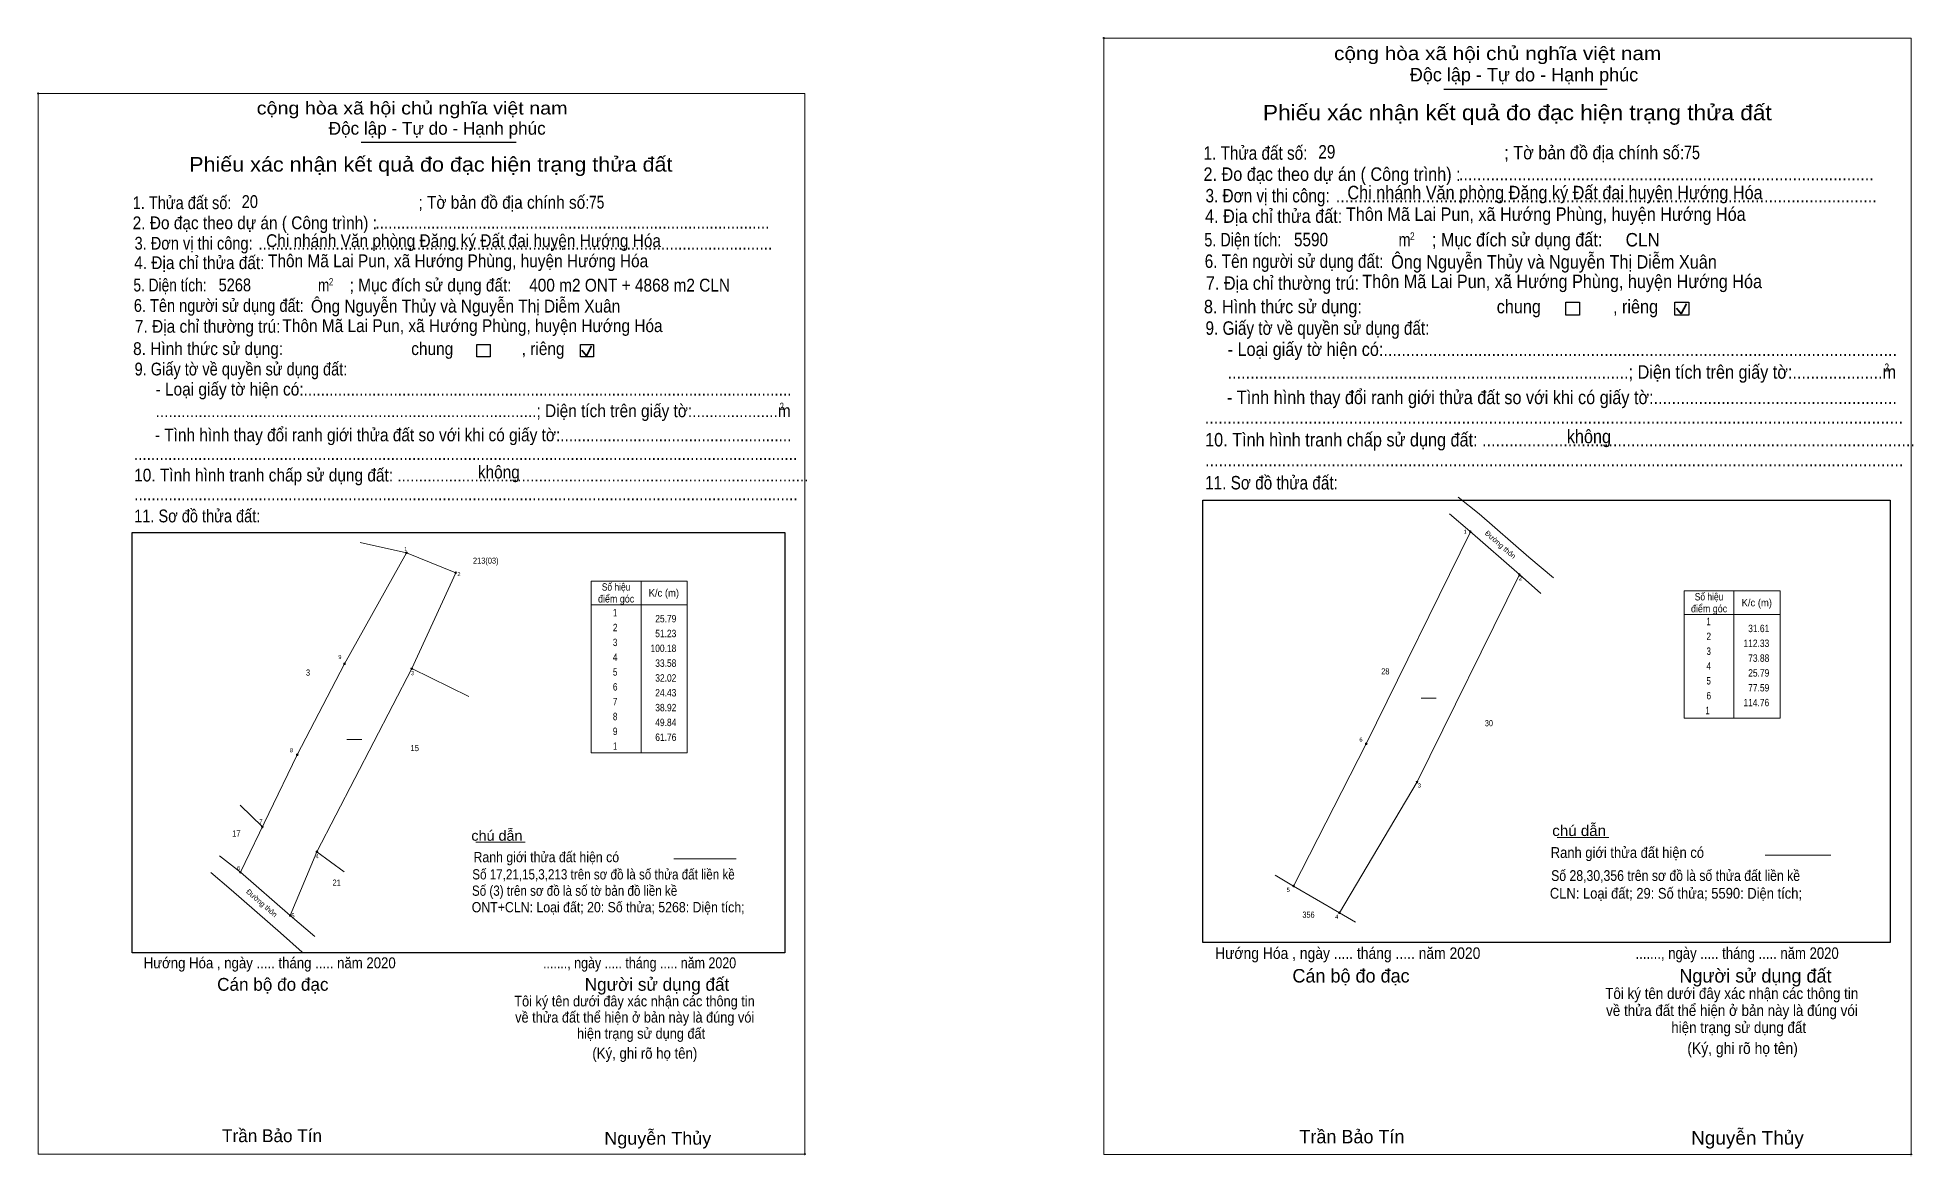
# Model space of a CAD drawing. Header units: metres. Extents: x 535621 to 537739, y 1846694 to 1847742.
# Drawn here: x 535621 to 536532, y 1847198 to 1847742 of the extents above; entities that cross this region are included whole.
import ezdxf
from ezdxf.enums import TextEntityAlignment as Align

# ---------------------------------------------------------------- set-up
doc = ezdxf.new("R2010")
doc.units = ezdxf.units.M
doc.header["$PDMODE"] = 32
doc.header["$PDSIZE"] = 0.5
for name, color, linetype, lineweight in [('10', 7, 'Continuous', 13), ('17', 7, 'Continuous', 13), ('2', 7, 'Continuous', 25), ('4', 7, 'Continuous', 13), ('6', 7, 'Continuous', 13), ('63', 7, 'Continuous', 13)]:
    doc.layers.add(name, color=color, linetype=linetype, lineweight=lineweight)

msp = doc.modelspace()

# ---------------------------------------------------------------- texts
at = {"layer": '10'}
for s, width, p in [('213(03)', 0.9, (535838.94, 1847485.88)), ('3', 0.75, (535752.62, 1847431.52)), ('28', 0.8, (536275.835, 1847432.12)), ('30', 0.85, (536326.14, 1847406.96)), ('15', 0.8, (535804.45, 1847394.86)), ('17', 0.8, (535717.825, 1847353.32)), ('21', 0.75, (535766.53, 1847329.49)), ('356', 0.85, (536238.53, 1847313.93))]:
    msp.add_text(s, height=3, dxfattribs=dict(at, width=width)).set_placement(p, align=Align.CENTER)
at = {"layer": '2'}
for s, height, width, p in [('cộng hòa xã hội chủ nghĩa việt nam', 6.544, 1.15, (536250.94, 1847730.53)), ('cộng hòa xã hội chủ nghĩa việt nam', 6.217, 1.15, (535727.71, 1847704.12)), ('1. Thửa đất số:', 6.544, 0.85, (536187.55, 1847682.13)), ('29', 6.55, 0.85, (536243.29, 1847682.71)), ('; Tờ bản đồ địa chính số:', 6.544, 0.9, (536333.6, 1847682.33)), ('75', 6.55, 0.8, (536420.84, 1847682.41)), ('2. Đo đạc theo dự án ( Công trình) : ', 6.549, 0.9, (536187.53, 1847671.86)), ('Chi nhánh Văn phòng Đăng ký Đất đai huyện Hướng Hóa', 6.54, 0.9, (536257.42, 1847662.92)), ('............................................................................................', 6.549, 0.9, (536311.58, 1847672.08)), ('1. Thửa đất số:', 6.217, 0.85, (535667.49, 1847658.14)), ('20', 6.22, 0.85, (535720.44, 1847658.69)), ('; Tờ bản đồ địa chính số:', 6.217, 0.9, (535806.24, 1847658.33)), ('75', 6.22, 0.8, (535889.11, 1847658.4)), ('3. Đơn vị thi công:', 6.549, 0.85, (536188.5, 1847661.42)), ('........................................................................................................................', 6.549, 0.9, (536251.76, 1847661.39)), ('2. Đo đạc theo dự án ( Công trình) : ', 6.221, 0.9, (535667.47, 1847648.38)), ('4. Địa chỉ thửa đất:', 6.549, 0.9, (536188.3, 1847651.47)), ('Thôn Mã Lai Pun, xã Hướng Phùng, huyện Hướng Hóa', 6.54, 0.9, (536256.72, 1847652.42)), ('3. Đơn vị thi công:', 6.221, 0.85, (535668.39, 1847638.46)), ('Chi nhánh Văn phòng Đăng ký Đất đai huyện Hướng Hóa', 6.22, 0.9, (535732.27, 1847639.71)), ('............................................................................................', 6.221, 0.9, (535785.32, 1847648.59)), ('5. Diện tích:', 6.549, 0.8, (536187.91, 1847640.03)), ('5590', 6.55, 0.85, (536231.47, 1847640.1)), ('m', 6.544, 0.8, (536282.25, 1847640.03)), ('2', 3.739, 0.8, (536287.85, 1847643.14)), ('; Mục đích sử dụng đất:', 6.544, 0.9, (536298.46, 1847640.03)), (' CLN', 6.54, 0.95, (536390.22, 1847640)), ('4. Địa chỉ thửa đất:', 6.221, 0.9, (535668.2, 1847629.01)), ('........................................................................................................................', 6.221, 0.9, (535728.49, 1847638.43)), ('Thôn Mã Lai Pun, xã Hướng Phùng, huyện Hướng Hóa', 6.22, 0.9, (535733.2, 1847629.91)), ('6. Tên người sử dụng đất:', 6.549, 0.85, (536188.11, 1847629.59)), ('Ông Nguyễn Thủy và Nguyễn Thị Diễm Xuân', 6.55, 0.9, (536278.67, 1847629.26)), ('5. Diện tích:', 6.221, 0.8, (535667.83, 1847618.14)), ('5268', 6.22, 0.85, (535709.21, 1847618.21)), ('2', 3.552, 0.8, (535762.77, 1847621.1)), ('; Mục đích sử dụng đất:', 6.217, 0.9, (535772.85, 1847618.14)), ('400 m2 ONT + 4868 m2 CLN', 6.22, 0.9, (535860.02, 1847618.11)), ('7. Địa chỉ thường trú:', 6.549, 0.9, (536188.68, 1847618.94)), ('Thôn Mã Lai Pun, xã Hướng Phùng, huyện Hướng Hóa', 6.54, 0.9, (536264.65, 1847619.76)), ('6. Tên người sử dụng đất:', 6.221, 0.85, (535668.02, 1847608.22)), ('Ông Nguyễn Thủy và Nguyễn Thị Diễm Xuân', 6.22, 0.9, (535754.05, 1847607.91)), ('m', 6.217, 0.8, (535757.45, 1847618.14)), ('8. Hình thức sử dụng:', 6.549, 0.9, (536187.74, 1847607.53)), ('chung                , riêng', 6.544, 0.9, (536329.94, 1847607.53)), ('Thôn Mã Lai Pun, xã Hướng Phùng, huyện Hướng Hóa', 6.22, 0.9, (535740.19, 1847598.41)), ('7. Địa chỉ thường trú:', 6.221, 0.9, (535668.56, 1847598.1)), ('9. Giấy tờ về quyền sử dụng đất:', 6.549, 0.85, (536188.5, 1847597.09)), ('8. Hình thức sử dụng:', 6.221, 0.9, (535667.67, 1847587.27)), ('chung                , riêng', 6.217, 0.9, (535802.76, 1847587.27)), ('     - Loại giấy tờ hiện có:..................................................................................................................', 6.544, 0.9, (536188.3, 1847586.82)), ('9. Giấy tờ về quyền sử dụng đất:', 6.221, 0.85, (535668.39, 1847577.35)), ('     .........................................................................................; Diện tích trên giấy tờ:....................m', 6.544, 0.9, (536188.3, 1847575.77)), ('2', 3.739, 0.8, (536518.25, 1847579.42)), ('     - Loại giấy tờ hiện có:..................................................................................................................', 6.217, 0.9, (535668.2, 1847567.59)), ('     - Tình hình thay đổi ranh giới thửa đất so với khi có giấy tờ:......................................................', 6.544, 0.9, (536187.92, 1847563.42)), ('     .........................................................................................; Diện tích trên giấy tờ:....................m', 6.217, 0.9, (535668.2, 1847557.09)), ('2', 3.552, 0.8, (535981.65, 1847560.56)), ('     - Tình hình thay đổi ranh giới thửa đất so với khi có giấy tờ:......................................................', 6.217, 0.9, (535667.84, 1847545.36)), ('...........................................................................................................................................................', 6.544, 0.9, (536188.11, 1847553.92)), ('không', 6.544, 0.9, (536363.98, 1847544.45)), ('10. Tình hình tranh chấp sử dụng đất: ................................................................................................', 6.549, 0.9, (536188.3, 1847542.87)), ('...........................................................................................................................................................', 6.217, 0.9, (535668.02, 1847536.34)), ('10. Tình hình tranh chấp sử dụng đất: ................................................................................................', 6.221, 0.9, (535668.2, 1847525.84)), ('không', 6.217, 0.9, (535835.1, 1847527.34)), ('...........................................................................................................................................................', 6.544, 0.9, (536188.3, 1847533.2)), ('11. Sơ đồ thửa đất:', 6.549, 0.85, (536188.3, 1847521.98)), ('...........................................................................................................................................................', 6.217, 0.9, (535668.2, 1847516.65)), ('11. Sơ đồ thửa đất:', 6.221, 0.85, (535668.2, 1847505.99)), ('Hướng Hóa , ngày ..... tháng ..... năm 2020', 5.6, 0.9, (536193.18, 1847293.94)), ('......., ngày ..... tháng ..... năm 2020', 5.6, 0.85, (536397.32, 1847293.94)), ('Hướng Hóa , ngày ..... tháng ..... năm 2020', 5.32, 0.9, (535672.84, 1847289.36)), ('......., ngày ..... tháng ..... năm 2020', 5.32, 0.85, (535866.77, 1847289.36)), ('(Ký, ghi rõ họ tên)', 5.329, 0.9, (535890.71, 1847245.47)), ('(Ký, ghi rõ họ tên)', 5.61, 0.9, (536422.52, 1847247.75)), ('Nguyễn Thủy', 6.22, 1.05, (535896.52, 1847203.7)), ('Nguyễn Thủy', 6.55, 1.05, (536424.37, 1847203.75))]:
    msp.add_text(s, height=height, dxfattribs=dict(at, width=width)).set_placement(p)
for s, height, p in [('Độc lập - Tự do - Hạnh phúc', 6.544, (536287.74, 1847720.2)), ('Độc lập - Tự do - Hạnh phúc', 6.217, (535762.67, 1847694.3)), ('Cán bộ đo đạc', 6.544, (536230.71, 1847282.48)), ('Người sử dụng đất', 6.544, (536418.64, 1847282.48)), ('Cán bộ đo đạc', 6.217, (535708.49, 1847278.47)), ('Người sử dụng đất', 6.217, (535887.02, 1847278.47)), ('Trần Bảo Tín', 6.22, (535710.88, 1847204.94)), ('Trần Bảo Tín', 6.54, (536234.09, 1847204.36))]:
    msp.add_text(s, height=height, dxfattribs=at).set_placement(p)
for s, height, width, p in [('Phiếu xác nhận kết quả đo đạc hiện trạng thửa đất', 7.478, 1.1, (536339.945, 1847701.3)), ('Phiếu xác nhận kết quả đo đạc hiện trạng thửa đất', 7.104, 1.1, (535812.265, 1847676.35)), ('Tôi ký tên dưới đây xác nhận các thông tin', 5.406, 0.9, (536444.085, 1847274.48)), ('Tôi ký tên dưới đây xác nhận các thông tin', 5.136, 0.9, (535911.195, 1847270.87)), ('về thửa đất thể hiện ở bản này là đúng vói', 5.136, 0.9, (535911.285, 1847263.02)), ('về thửa đất thể hiện ở bản này là đúng vói', 5.406, 0.9, (536444.175, 1847266.22)), ('hiện trạng sử dụng đất', 5.136, 0.9, (535914.375, 1847255.16)), ('hiện trạng sử dụng đất', 5.406, 0.9, (536447.44, 1847257.95))]:
    msp.add_text(s, height=height, dxfattribs=dict(at, width=width)).set_placement(p, align=Align.CENTER)
for height, p in [(1.777, (535993.927, 1847198.18)), (1.87, (536531.174, 1847197.97))]:
    msp.add_text('.', height=height, dxfattribs=at).set_placement(p, align=Align.CENTER)
at = {"layer": '6'}
for s, height, width, p in [('chú dẫn', 5.227, 1.05, (536356.9, 1847353.63)), ('chú dẫn', 4.966, 1.05, (535831.96, 1847351.34)), ('Ranh giới thửa đất hiện có ', 4.966, 0.9, (535833, 1847340.92)), ('Ranh giới thửa đất hiện có ', 5.227, 0.9, (536356.18, 1847343.02)), ('Số 17,21,15,3,213 trên sơ đồ là số thửa đất liền kề', 4.97, 0.85, (535832.4, 1847332.54)), ('Số 28,30,356 trên sơ đồ là số thửa đất liền kề', 5.23, 0.85, (536356.36, 1847331.81)), ('Số (3) trên sơ đồ là số tờ bản đồ liền kề', 4.97, 0.85, (535832.23, 1847324.6)), ('CLN: Loại đất; 29: Số thửa; 5590: Diện tích;', 5.23, 0.9, (536355.74, 1847323.2)), ('ONT+CLN: Loại đất; 20: Số thửa; 5268: Diện tích;', 4.97, 0.9, (535832.14, 1847316.59))]:
    msp.add_text(s, height=height, dxfattribs=dict(at, width=width)).set_placement(p)
at = {"layer": '63'}
for s, height, width, p in [(' 1', 2, 0.9, (536315.38, 1847500.44)), (' 1', 2, 0.9, (535800.82, 1847492)), (' 2', 2, 0.95, (535826.69, 1847479.86)), (' 2', 2, 0.95, (536342.22, 1847477.88)), ('25.79', 3.6, 0.85, (535931.5, 1847457.42)), ('51.23', 3.6, 0.85, (535931.49, 1847450.22)), ('31.61', 3.6, 0.85, (536462.31, 1847452.66)), (' 9', 2, 0.95, (535768.87, 1847439.6)), ('100.18', 3.6, 0.85, (535931.49, 1847443.02)), ('112.33', 3.6, 0.85, (536462.3, 1847445.46)), ('73.88', 3.6, 0.85, (536462.32, 1847438.26)), (' 3', 2, 0.95, (535804.13, 1847431.74)), ('33.58', 3.6, 0.85, (535931.5, 1847435.82)), ('32.02', 3.6, 0.85, (535931.51, 1847428.62)), ('25.79', 3.6, 0.85, (536462.32, 1847431.06)), ('24.43', 3.6, 0.85, (535931.49, 1847421.42)), ('77.59', 3.6, 0.85, (536462.32, 1847423.86)), ('38.92', 3.6, 0.85, (535931.51, 1847414.22)), ('114.76', 3.6, 0.85, (536462.29, 1847416.66)), ('49.84', 3.6, 0.85, (535931.5, 1847407.02)), (' 8', 2, 0.95, (535745.33, 1847394.33)), ('61.76', 3.6, 0.85, (535931.51, 1847399.82)), (' 6', 2, 0.95, (536264.78, 1847399.45)), (' 3', 2, 0.95, (536293.13, 1847377.16)), (' 7', 2, 0.95, (535730.52, 1847359.68)), (' 4', 2, 0.95, (535757.86, 1847342.83)), (' 6', 2, 0.95, (535719.73, 1847337.11)), (' 5', 2, 0.95, (536229.45, 1847326.5)), (' 5', 2, 0.95, (535746.08, 1847314.01)), (' 4', 2, 0.95, (536253.01, 1847313.43))]:
    msp.add_text(s, height=height, dxfattribs=dict(at, width=width)).set_placement(p, align=Align.RIGHT)
for p in [(536330.927, 1847494.248), (535729.337, 1847320.128)]:
    msp.add_text('Đường thôn', height=2.5, rotation=318.823, dxfattribs=at).set_placement(p, align=Align.CENTER)
for s, width, p in [('điểm góc', 0.9, (535902.265, 1847467.06)), ('Số hiệu', 0.85, (535902.245, 1847472.82)), ('K/c (m)', 0.95, (535925.445, 1847469.94)), ('Số hiệu', 0.85, (536433.06, 1847468.07)), ('K/c (m)', 0.95, (536456.245, 1847465.19)), (' 1', 0.75, (535901.26, 1847460.3)), ('điểm góc', 0.9, (536433.07, 1847462.31)), (' 1', 0.75, (536432.335, 1847456.02)), (' 2', 0.85, (535901.25, 1847453.1)), (' 2', 0.85, (536432.345, 1847448.82)), (' 4', 0.85, (535901.25, 1847438.7)), (' 3', 0.8, (535901.25, 1847445.9)), (' 3', 0.8, (536432.35, 1847441.62)), (' 5', 0.8, (535901.25, 1847431.5)), (' 4', 0.85, (536432.335, 1847434.42)), (' 6', 0.85, (535901.25, 1847424.3)), (' 5', 0.8, (536432.335, 1847427.22)), (' 6', 0.85, (536432.345, 1847420.02)), (' 7', 0.8, (535901.255, 1847417.1)), ('1', 0.65, (536432.34, 1847412.82)), (' 9', 0.85, (535901.25, 1847402.7)), (' 8', 0.8, (535901.255, 1847409.9)), (' 1', 0.75, (535901.26, 1847395.5))]:
    msp.add_text(s, height=3.6, dxfattribs=dict(at, width=width)).set_placement(p, align=Align.CENTER)

# ---------------------------------------------------------------- hatches: boundary and pattern name
at = {"layer": '4'}
for points in [[(536317.53, 1847501.46, 1), (536316.73, 1847501.46, 1)], [(535800.87, 1847491.22, 1), (535800.07, 1847491.22, 1)], [(535824.76, 1847481.5, 1), (535823.96, 1847481.5, 1)], [(536341.32, 1847480.65, 1), (536340.52, 1847480.65, 1)], [(535770.74, 1847437.31, 1), (535769.94, 1847437.31, 1)], [(535803.38, 1847434.94, 1), (535802.58, 1847434.94, 1)], [(536266.95, 1847398.45, 1), (536266.15, 1847398.45, 1)], [(535747.76, 1847393.08, 1), (535746.96, 1847393.08, 1)], [(536291.65, 1847379.9, 1), (536290.85, 1847379.9, 1)], [(535730.84, 1847358.03, 1), (535730.04, 1847358.03, 1)], [(535757.34, 1847345.97, 1), (535756.54, 1847345.97, 1)], [(535720.21, 1847336.03, 1), (535719.41, 1847336.03, 1)], [(536231.69, 1847329.33, 1), (536230.89, 1847329.33, 1)], [(535744.36, 1847315, 1), (535743.56, 1847315, 1)], [(536253.97, 1847316.35, 1), (536253.17, 1847316.35, 1)]]:
    msp.add_hatch(color=256, dxfattribs=at).paths.add_polyline_path(points)

# ---------------------------------------------------------------- linework, layer by layer
at = {"layer": '10'}
for p, q in [((535800.47, 1847491.22), (535777.97, 1847496.19)), ((536340.92, 1847480.65), (536291.25, 1847379.9)), ((536291.25, 1847379.9), (536340.92, 1847480.65)), ((535802.98, 1847434.94), (535830.78, 1847421.44)), ((535719.75, 1847368.68), (535730.44, 1847358.03)), ((535756.94, 1847345.97), (535770.25, 1847336.24))]:
    msp.add_line(p, q, dxfattribs=at)
for points in [[(536357.53, 1847478.98), (536345.55, 1847489.12), (536321.4, 1847510.15), (536311.23, 1847518.19)], [(536307.01, 1847510.07), (536316.89, 1847501.67), (536340.92, 1847480.65), (536351.34, 1847471.41)], [(536317.13, 1847501.46), (536266.55, 1847398.45), (536231.29, 1847329.33)], [(535800.47, 1847491.22), (535770.34, 1847437.31), (535747.36, 1847393.08), (535719.81, 1847336.03)], [(535800.47, 1847491.22), (535824.36, 1847481.5), (535802.98, 1847434.94), (535756.94, 1847345.97), (535743.96, 1847315)], [(536291.25, 1847379.9), (536253.57, 1847316.35), (536231.29, 1847329.33)], [(535755.94, 1847304.86), (535743.96, 1847315), (535719.81, 1847336.03), (535709.64, 1847344.07)], [(535705.42, 1847335.95), (535715.3, 1847327.55), (535739.33, 1847306.53), (535749.75, 1847297.29)]]:
    msp.add_lwpolyline(points, dxfattribs=at)
at = {"layer": '17'}
for p, q in [((535834.17, 1847350.66), (535858.13, 1847350.66)), ((536359.22, 1847352.91), (536384.44, 1847352.91))]:
    msp.add_line(p, q, dxfattribs=at)
at = {"layer": '2'}
for p, q in [((536304.27, 1847716.38), (536383.56, 1847716.38)), ((535778.38, 1847690.67), (535853.7, 1847690.67)), ((536187.22, 1847516.8), (536521, 1847516.8)), ((536521, 1847516.8), (536521, 1847301.95)), ((535667.17, 1847501.07), (535984.26, 1847501.07)), ((535984.26, 1847501.07), (535984.26, 1847296.96))]:
    msp.add_line(p, q, dxfattribs=at)
at = {"layer": '2', "lineweight": 35}
for p, q in [((536417.22, 1847610.11), (536419.45, 1847607.21)), ((536419.45, 1847607.21), (536422.17, 1847612.06)), ((535885.68, 1847589.71), (535887.8, 1847586.96)), ((535887.8, 1847586.96), (535890.38, 1847591.57))]:
    msp.add_line(p, q, dxfattribs=at)
at = {"layer": '2', "lineweight": 13}
for points in [[(536139.14, 1847741.25), (536531.21, 1847741.25), (536531.21, 1847198.98), (536139.14, 1847198.98)], [(535621.5, 1847714.3), (535993.96, 1847714.3), (535993.96, 1847199.14), (535621.5, 1847199.14)]]:
    msp.add_lwpolyline(points, close=True, dxfattribs=at)
at = {"layer": '2'}
for points in [[(536363.47, 1847612.9), (536370.21, 1847612.9), (536370.21, 1847606.62), (536363.47, 1847606.62)], [(536416.45, 1847612.9), (536423.18, 1847612.9), (536423.18, 1847606.62), (536416.45, 1847606.62)], [(535834.62, 1847592.37), (535841.01, 1847592.37), (535841.01, 1847586.4), (535834.62, 1847586.4)], [(535884.94, 1847592.37), (535891.34, 1847592.37), (535891.34, 1847586.4), (535884.94, 1847586.4)]]:
    msp.add_lwpolyline(points, close=True, dxfattribs=at)
for points in [[(536521, 1847301.95), (536187.22, 1847301.95), (536187.22, 1847516.8)], [(535984.26, 1847296.96), (535667.17, 1847296.96), (535667.17, 1847501.07)]]:
    msp.add_lwpolyline(points, dxfattribs=at)
for p in [(536139.14, 1847741.25), (535621.5, 1847714.3), (535993.96, 1847199.14), (536531.2, 1847198.98)]:
    msp.add_point(p, dxfattribs=at)
at = {"layer": '4'}
for p, q in [((535914.36, 1847477.5), (535914.36, 1847393.98)), ((536445.16, 1847472.75), (536445.16, 1847410.83)), ((536293.27, 1847420.52), (536300.47, 1847420.52)), ((535771.54, 1847400.51), (535778.74, 1847400.51)), ((536222.35, 1847334.54), (536231.29, 1847329.33)), ((536261.35, 1847311.82), (536253.57, 1847316.35))]:
    msp.add_line(p, q, dxfattribs=at)
for centre in [(536317.13, 1847501.46), (535800.47, 1847491.22), (535824.36, 1847481.5), (536340.92, 1847480.65), (535770.34, 1847437.31), (535802.98, 1847434.94), (536266.55, 1847398.45), (535747.36, 1847393.08), (536291.25, 1847379.9), (535730.44, 1847358.03), (535756.94, 1847345.97), (535719.81, 1847336.03), (536231.29, 1847329.33), (535743.96, 1847315), (536253.57, 1847316.35)]:
    msp.add_circle(centre, 0.4, dxfattribs=at)
at = {"layer": '6'}
for p, q in [((535930.21, 1847342.51), (535960.49, 1847342.51)), ((536460.33, 1847344.33), (536492.19, 1847344.33))]:
    msp.add_line(p, q, dxfattribs=at)
at = {"layer": '63'}
for points in [[(535914.36, 1847393.98), (535890.17, 1847393.98), (535890.17, 1847477.5), (535914.36, 1847477.5)], [(535914.36, 1847477.5), (535936.82, 1847477.5), (535936.82, 1847393.98), (535914.36, 1847393.98)], [(536445.16, 1847410.83), (536420.97, 1847410.83), (536420.97, 1847472.75), (536445.16, 1847472.75)], [(536445.16, 1847472.75), (536467.62, 1847472.75), (536467.62, 1847410.83), (536445.16, 1847410.83)], [(535890.17, 1847465.98), (535914.36, 1847465.98), (535936.82, 1847465.98)], [(536420.97, 1847461.23), (536445.16, 1847461.23), (536467.62, 1847461.23)]]:
    msp.add_lwpolyline(points, dxfattribs=at)

msp.set_redraw_order([(e.dxf.handle, doc.entitydb.next_handle()) for e in msp.query("TEXT MTEXT ATTDEF DIMENSION ARC_DIMENSION")])  # texts and dimensions are drawn at this point

doc.saveas('drawing.dxf')
